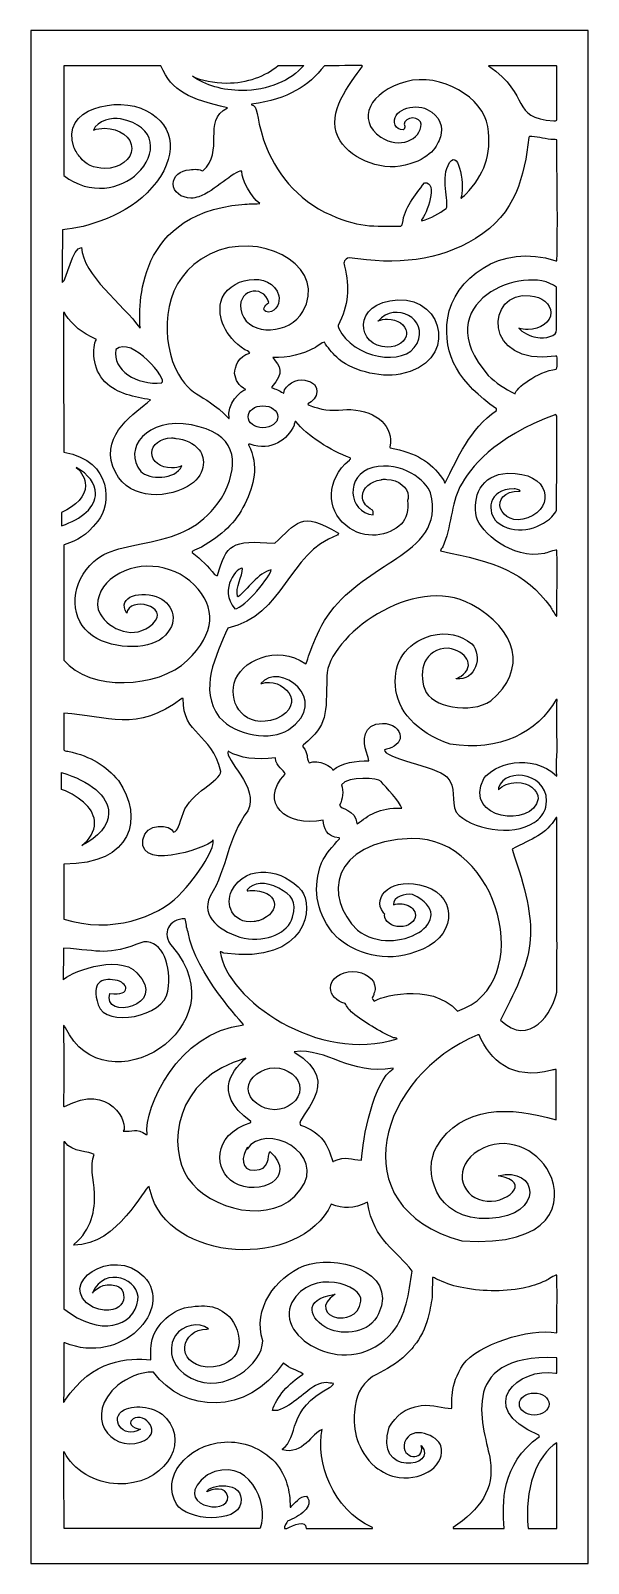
# Model space of a CAD drawing. Header units: centimetres. Extents: x 8 to 14.2, y -8.4 to 8.4.
import ezdxf

# ---------------------------------------------------------------- set-up
doc = ezdxf.new("R2010")
doc.units = ezdxf.units.CM
doc.header["$MEASUREMENT"] = 0
doc.layers.add('layer 1', color=7, linetype='Continuous')

msp = doc.modelspace()

# ---------------------------------------------------------------- linework, layer by layer
at = {"layer": 'layer 1', "color": 250}
for points, knots in [([(8.04071, 8.40069), (8.04071, 8.40069), (14.16682, 8.40069), (14.16682, 8.40069), (14.16682, 8.40069), (14.16682, 8.40069), (14.16682, -8.44611), (14.16682, -8.44611), (14.16682, -8.44611), (14.16682, -8.44611), (8.04071, -8.44611), (8.04071, -8.44611), (8.04071, -8.44611), (8.04071, -8.44611), (8.04071, 8.40069), (8.04071, 8.40069)], [0, 0, 0, 0, 0.2, 0.2, 0.2, 0.2, 0.4, 0.4, 0.4, 0.4, 0.6, 0.6, 0.6, 0.6, 1, 1, 1, 1]), ([(9.80134, 6.55996), (9.83198, 6.55996), (9.86101, 6.56564), (9.88687, 6.57573), (9.88687, 6.57573), (10.06554, 6.63541), (10.26719, 6.85772), (10.35859, 6.85772), (10.35859, 6.85772), (10.36492, 6.74314), (10.45572, 6.58586), (10.55674, 6.49938), (10.55674, 6.49938), (10.47308, 6.49703), (10.44967, 6.49703), (10.36195, 6.49117), (10.36195, 6.49117), (9.12038, 6.37293), (9.24442, 5.25315), (9.24188, 5.12933), (9.24188, 5.12933), (9.05643, 5.39565), (8.61069, 5.71208), (8.60088, 6.01846), (8.60088, 6.01846), (8.4902, 6.01846), (8.44184, 5.65593), (8.38695, 5.63247), (8.38695, 5.63247), (8.38772, 5.79655), (8.38855, 6.13923), (8.39152, 6.21271), (8.39152, 6.21271), (8.65022, 6.23065), (9.10892, 6.37066), (9.37326, 6.67494), (9.37326, 6.67494), (9.66053, 7.00562), (9.63462, 7.35389), (9.31434, 7.52108), (9.31434, 7.52108), (8.99406, 7.68828), (8.35879, 7.5452), (8.51649, 7.12111), (8.51649, 7.12111), (8.53372, 7.07478), (8.55791, 7.03709), (8.58676, 7.00716), (8.58676, 7.00716), (8.63617, 6.93536), (8.73724, 6.88597), (8.85344, 6.88597), (8.85344, 6.88597), (9.01807, 6.88597), (9.15234, 6.9851), (9.15234, 7.10665), (9.15234, 7.10665), (9.15234, 7.2282), (9.01807, 7.32733), (8.85344, 7.32733), (8.85344, 7.32733), (8.80961, 7.32733), (8.76795, 7.32031), (8.73038, 7.3077), (8.73038, 7.3077), (8.76672, 7.41537), (8.94675, 7.4465), (9.02659, 7.43094), (9.02659, 7.43094), (9.4385, 7.35068), (9.42417, 7.03028), (9.21592, 6.83294), (9.21592, 6.83294), (9.03217, 6.65881), (8.69455, 6.58368), (8.40655, 6.80847), (8.40655, 6.80847), (8.40453, 8.01371), (8.40453, 8.01371), (8.40655, 8.01546), (8.40655, 8.01546), (8.76147, 8.01546), (9.11639, 8.01546), (9.47198, 8.01488), (9.47198, 8.01488), (9.59104, 7.72854), (9.78848, 7.64854), (10.20304, 7.55247), (10.20304, 7.55247), (9.92075, 7.40694), (10.17697, 7.07294), (9.93248, 6.85941), (9.93248, 6.85941), (9.8951, 6.87679), (9.83961, 6.88081), (9.78581, 6.87211), (9.78581, 6.87211), (9.68521, 6.86575), (9.60559, 6.7982), (9.60559, 6.71628), (9.60559, 6.71628), (9.60559, 6.63019), (9.69353, 6.55996), (9.80134, 6.55996)], [0, 0, 0, 0, 0.03703704, 0.03703704, 0.03703704, 0.03703704, 0.07407407, 0.07407407, 0.07407407, 0.07407407, 0.11111111, 0.11111111, 0.11111111, 0.11111111, 0.14814815, 0.14814815, 0.14814815, 0.14814815, 0.18518519, 0.18518519, 0.18518519, 0.18518519, 0.22222222, 0.22222222, 0.22222222, 0.22222222, 0.25925926, 0.25925926, 0.25925926, 0.25925926, 0.2962963, 0.2962963, 0.2962963, 0.2962963, 0.33333333, 0.33333333, 0.33333333, 0.33333333, 0.37037037, 0.37037037, 0.37037037, 0.37037037, 0.40740741, 0.40740741, 0.40740741, 0.40740741, 0.44444444, 0.44444444, 0.44444444, 0.44444444, 0.48148148, 0.48148148, 0.48148148, 0.48148148, 0.51851852, 0.51851852, 0.51851852, 0.51851852, 0.55555556, 0.55555556, 0.55555556, 0.55555556, 0.59259259, 0.59259259, 0.59259259, 0.59259259, 0.62962963, 0.62962963, 0.62962963, 0.62962963, 0.66666667, 0.66666667, 0.66666667, 0.66666667, 0.7037037, 0.7037037, 0.7037037, 0.7037037, 0.74074074, 0.74074074, 0.74074074, 0.74074074, 0.77777778, 0.77777778, 0.77777778, 0.77777778, 0.81481481, 0.81481481, 0.81481481, 0.81481481, 0.85185185, 0.85185185, 0.85185185, 0.85185185, 0.88888889, 0.88888889, 0.88888889, 0.88888889, 0.92592593, 0.92592593, 0.92592593, 0.92592593, 1, 1, 1, 1]), ([(9.81696, 7.89916), (9.95913, 7.8019), (10.15158, 7.74256), (10.36229, 7.74256), (10.36229, 7.74256), (10.64893, 7.74256), (10.90092, 7.85299), (11.04058, 8.01781), (11.04058, 8.01781), (11.04058, 8.01781), (10.75938, 8.01781), (10.75938, 8.01781), (10.75938, 8.01781), (10.62427, 7.89994), (10.42025, 7.82462), (10.19264, 7.82462), (10.19264, 7.82462), (10.05563, 7.82464), (9.91248, 7.85492), (9.81714, 7.89936), (9.81714, 7.89936), (9.81709, 7.89938), (9.81673, 7.89934), (9.81696, 7.89916)], [0, 0, 0, 0, 0.14285714, 0.14285714, 0.14285714, 0.14285714, 0.28571429, 0.28571429, 0.28571429, 0.28571429, 0.42857143, 0.42857143, 0.42857143, 0.42857143, 0.57142857, 0.57142857, 0.57142857, 0.57142857, 0.71428571, 0.71428571, 0.71428571, 0.71428571, 1, 1, 1, 1]), ([(11.27024, 6.40654), (10.90449, 6.58601), (10.68699, 6.93556), (10.59911, 7.20236), (10.59911, 7.20236), (10.51122, 7.46918), (10.54346, 7.57735), (10.46519, 7.58674), (10.46519, 7.58674), (10.46587, 7.58849), (10.46654, 7.58966), (10.46722, 7.59084), (10.46722, 7.59084), (10.87829, 7.65328), (11.09078, 7.78957), (11.26679, 8.01312), (11.26679, 8.01312), (11.34709, 8.01371), (11.36058, 8.01606), (11.67771, 8.01781), (11.67771, 8.01781), (11.68108, 8.01723), (11.68347, 8.01299), (11.68753, 8.01181), (11.68753, 8.01181), (11.5435, 7.80853), (11.28659, 7.50611), (11.41746, 7.23163), (11.41746, 7.23163), (11.52167, 7.01303), (11.8684, 6.84864), (12.15379, 6.92092), (12.15379, 6.92092), (12.43919, 6.9932), (12.50901, 7.13099), (12.54173, 7.23489), (12.54173, 7.23489), (12.57445, 7.33878), (12.54377, 7.46098), (12.39581, 7.53516), (12.39581, 7.53516), (12.24786, 7.60934), (11.98916, 7.52599), (12.04544, 7.36153), (12.04544, 7.36153), (12.06298, 7.33395), (12.08457, 7.30639), (12.1345, 7.31226), (12.1345, 7.31226), (12.14862, 7.32072), (12.15023, 7.33527), (12.15034, 7.35106), (12.15034, 7.35106), (12.14701, 7.3581), (12.14518, 7.36565), (12.14518, 7.3735), (12.14518, 7.3735), (12.14518, 7.41109), (12.18669, 7.44173), (12.2376, 7.44173), (12.2376, 7.44173), (12.28849, 7.44173), (12.33001, 7.41109), (12.33001, 7.3735), (12.33001, 7.3735), (12.33001, 7.202), (12.08734, 7.09414), (11.88818, 7.23042), (11.88818, 7.23042), (11.60738, 7.42257), (11.77131, 7.7323), (12.16031, 7.8393), (12.16031, 7.8393), (12.54929, 7.94631), (13.01676, 7.66028), (13.06318, 7.34597), (13.06318, 7.34597), (13.10959, 7.03167), (13.01894, 6.81473), (12.8241, 6.60612), (12.8241, 6.60612), (12.79709, 6.58091), (12.78563, 6.57268), (12.77348, 6.55979), (12.77348, 6.55979), (12.77011, 6.56038), (12.76741, 6.56038), (12.76471, 6.56038), (12.76471, 6.56038), (12.81388, 6.65892), (12.75046, 7.10956), (12.64326, 6.95098), (12.64326, 6.95098), (12.53606, 6.7924), (12.63969, 6.51806), (12.60683, 6.44483), (12.60683, 6.44483), (12.52448, 6.39569), (12.44352, 6.3365), (12.3376, 6.31112), (12.3376, 6.31112), (12.33017, 6.31405), (12.33422, 6.32109), (12.33422, 6.32109), (12.33422, 6.32109), (12.38718, 6.37584), (12.52437, 6.74529), (12.36661, 6.72871), (12.36661, 6.72871), (12.25933, 6.58208), (12.14665, 6.4595), (12.12641, 6.28238), (12.12641, 6.28238), (12.12034, 6.27299), (12.12169, 6.26127), (12.10818, 6.25187), (12.10818, 6.25187), (11.81449, 6.25255), (11.63599, 6.22708), (11.27024, 6.40654)], [0, 0, 0, 0, 0.03225806, 0.03225806, 0.03225806, 0.03225806, 0.06451613, 0.06451613, 0.06451613, 0.06451613, 0.09677419, 0.09677419, 0.09677419, 0.09677419, 0.12903226, 0.12903226, 0.12903226, 0.12903226, 0.16129032, 0.16129032, 0.16129032, 0.16129032, 0.19354839, 0.19354839, 0.19354839, 0.19354839, 0.22580645, 0.22580645, 0.22580645, 0.22580645, 0.25806452, 0.25806452, 0.25806452, 0.25806452, 0.29032258, 0.29032258, 0.29032258, 0.29032258, 0.32258065, 0.32258065, 0.32258065, 0.32258065, 0.35483871, 0.35483871, 0.35483871, 0.35483871, 0.38709677, 0.38709677, 0.38709677, 0.38709677, 0.41935484, 0.41935484, 0.41935484, 0.41935484, 0.4516129, 0.4516129, 0.4516129, 0.4516129, 0.48387097, 0.48387097, 0.48387097, 0.48387097, 0.51612903, 0.51612903, 0.51612903, 0.51612903, 0.5483871, 0.5483871, 0.5483871, 0.5483871, 0.58064516, 0.58064516, 0.58064516, 0.58064516, 0.61290323, 0.61290323, 0.61290323, 0.61290323, 0.64516129, 0.64516129, 0.64516129, 0.64516129, 0.67741935, 0.67741935, 0.67741935, 0.67741935, 0.70967742, 0.70967742, 0.70967742, 0.70967742, 0.74193548, 0.74193548, 0.74193548, 0.74193548, 0.77419355, 0.77419355, 0.77419355, 0.77419355, 0.80645161, 0.80645161, 0.80645161, 0.80645161, 0.83870968, 0.83870968, 0.83870968, 0.83870968, 0.87096774, 0.87096774, 0.87096774, 0.87096774, 0.90322581, 0.90322581, 0.90322581, 0.90322581, 0.93548387, 0.93548387, 0.93548387, 0.93548387, 1, 1, 1, 1]), ([(13.78965, 7.40845), (13.29434, 7.44555), (13.55459, 7.68034), (13.06902, 8.01546), (13.06902, 8.01546), (13.318, 8.01546), (13.56766, 8.01546), (13.81731, 8.01488), (13.81731, 8.01488), (13.81864, 8.01253), (13.82001, 8.0096), (13.82203, 8.00667), (13.82203, 8.00667), (13.82069, 7.81253), (13.82405, 7.61431), (13.82001, 7.41666), (13.82001, 7.41666), (13.80921, 7.40727), (13.80044, 7.40903), (13.78965, 7.40845)], [0, 0, 0, 0, 0.16666667, 0.16666667, 0.16666667, 0.16666667, 0.33333333, 0.33333333, 0.33333333, 0.33333333, 0.5, 0.5, 0.5, 0.5, 0.66666667, 0.66666667, 0.66666667, 0.66666667, 1, 1, 1, 1]), ([(11.96122, 4.92171), (12.07351, 4.92171), (12.16553, 4.98786), (12.16948, 5.07007), (12.16948, 5.07007), (12.17012, 5.07575), (12.16995, 5.08145), (12.16904, 5.08716), (12.16904, 5.08716), (12.16097, 5.16653), (12.07072, 5.22943), (11.96122, 5.22943), (11.96122, 5.22943), (11.92394, 5.22943), (11.88889, 5.22214), (11.85856, 5.20938), (11.85856, 5.20938), (11.85811, 5.20928), (11.85764, 5.2092), (11.85718, 5.2091), (11.85718, 5.2091), (12.04299, 5.42939), (12.42123, 5.23308), (12.28501, 4.96303), (12.28501, 4.96303), (12.1488, 4.69299), (11.57876, 4.80205), (11.42468, 5.12698), (11.42468, 5.12698), (11.41792, 5.14869), (11.41792, 5.14869), (11.41792, 5.15866), (11.41792, 5.15866), (11.53185, 5.38524), (11.54749, 5.57302), (11.48742, 5.81318), (11.48742, 5.81318), (11.47325, 5.85541), (11.4908, 5.89001), (11.53804, 5.90468), (11.53804, 5.90468), (12.05869, 5.82341), (12.52335, 5.86673), (12.928, 6.11709), (12.928, 6.11709), (13.37556, 6.39399), (13.46147, 6.79926), (13.51367, 7.22488), (13.51367, 7.22488), (13.5157, 7.22956), (13.51772, 7.23425), (13.51975, 7.23836), (13.51975, 7.23836), (13.59194, 7.23836), (13.67427, 7.21431), (13.75389, 7.20435), (13.75389, 7.20435), (13.77547, 7.20376), (13.79774, 7.20318), (13.82001, 7.202), (13.82001, 7.202), (13.82023, 6.80178), (13.83352, 6.28551), (13.82135, 5.87183), (13.82135, 5.87183), (13.81731, 5.87183), (13.81326, 5.87183), (13.80988, 5.87125), (13.80988, 5.87125), (13.19694, 6.07215), (12.68585, 5.66789), (12.62245, 5.24356), (12.62245, 5.24356), (12.55906, 4.81924), (12.7612, 4.52267), (13.15808, 4.24432), (13.15808, 4.24432), (13.15808, 4.23786), (13.15808, 4.23083), (13.15808, 4.2238), (13.15808, 4.2238), (12.86485, 4.02328), (12.7299, 3.70175), (12.59535, 3.43027), (12.59535, 3.43027), (12.59266, 3.42968), (12.59064, 3.42909), (12.5886, 3.4285), (12.5886, 3.4285), (12.58591, 3.44668), (12.57241, 3.46429), (12.56499, 3.47718), (12.56499, 3.47718), (12.4303, 3.66585), (12.27975, 3.75941), (11.98875, 3.81558), (11.98875, 3.81558), (11.98809, 3.8197), (11.98741, 3.8238), (11.98674, 3.82732), (11.98674, 3.82732), (12.03128, 4.04762), (11.84834, 4.21529), (11.55827, 4.23669), (11.55827, 4.23669), (11.44625, 4.23434), (11.29715, 4.20913), (11.20335, 4.25253), (11.20335, 4.25253), (11.18514, 4.25487), (11.0846, 4.28009), (11.0846, 4.30003), (11.0846, 4.30003), (11.19383, 4.34052), (11.25313, 4.52414), (11.05301, 4.56051), (11.05301, 4.56051), (10.95782, 4.57781), (10.83497, 4.51353), (10.82078, 4.41733), (10.82078, 4.41733), (10.81808, 4.41792), (10.81539, 4.41792), (10.81269, 4.41792), (10.81269, 4.41792), (10.77153, 4.449), (10.73036, 4.46132), (10.68988, 4.47598), (10.68988, 4.47598), (10.6892, 4.47891), (10.6892, 4.48185), (10.6892, 4.48419), (10.6892, 4.48419), (10.83733, 4.64975), (10.77852, 4.70733), (10.69933, 4.80676), (10.69933, 4.80676), (10.87202, 4.80076), (11.02603, 4.84537), (11.16827, 4.91644), (11.16827, 4.91644), (11.18986, 4.9311), (11.23979, 4.97509), (11.26679, 4.97509), (11.26679, 4.97509), (11.3039, 4.91937), (11.34709, 4.86423), (11.40241, 4.81029), (11.40241, 4.81029), (11.54267, 4.6725), (11.87508, 4.58084), (12.09987, 4.62382), (12.09987, 4.62382), (12.73578, 4.74217), (12.59419, 5.46668), (12.07542, 5.44111), (12.07542, 5.44111), (11.55664, 5.41556), (11.62535, 4.92171), (11.96122, 4.92171)], [0, 0, 0, 0, 0.02439024, 0.02439024, 0.02439024, 0.02439024, 0.04878049, 0.04878049, 0.04878049, 0.04878049, 0.07317073, 0.07317073, 0.07317073, 0.07317073, 0.09756098, 0.09756098, 0.09756098, 0.09756098, 0.12195122, 0.12195122, 0.12195122, 0.12195122, 0.14634146, 0.14634146, 0.14634146, 0.14634146, 0.17073171, 0.17073171, 0.17073171, 0.17073171, 0.19512195, 0.19512195, 0.19512195, 0.19512195, 0.2195122, 0.2195122, 0.2195122, 0.2195122, 0.24390244, 0.24390244, 0.24390244, 0.24390244, 0.26829268, 0.26829268, 0.26829268, 0.26829268, 0.29268293, 0.29268293, 0.29268293, 0.29268293, 0.31707317, 0.31707317, 0.31707317, 0.31707317, 0.34146341, 0.34146341, 0.34146341, 0.34146341, 0.36585366, 0.36585366, 0.36585366, 0.36585366, 0.3902439, 0.3902439, 0.3902439, 0.3902439, 0.41463415, 0.41463415, 0.41463415, 0.41463415, 0.43902439, 0.43902439, 0.43902439, 0.43902439, 0.46341463, 0.46341463, 0.46341463, 0.46341463, 0.48780488, 0.48780488, 0.48780488, 0.48780488, 0.51219512, 0.51219512, 0.51219512, 0.51219512, 0.53658537, 0.53658537, 0.53658537, 0.53658537, 0.56097561, 0.56097561, 0.56097561, 0.56097561, 0.58536585, 0.58536585, 0.58536585, 0.58536585, 0.6097561, 0.6097561, 0.6097561, 0.6097561, 0.63414634, 0.63414634, 0.63414634, 0.63414634, 0.65853659, 0.65853659, 0.65853659, 0.65853659, 0.68292683, 0.68292683, 0.68292683, 0.68292683, 0.70731707, 0.70731707, 0.70731707, 0.70731707, 0.73170732, 0.73170732, 0.73170732, 0.73170732, 0.75609756, 0.75609756, 0.75609756, 0.75609756, 0.7804878, 0.7804878, 0.7804878, 0.7804878, 0.80487805, 0.80487805, 0.80487805, 0.80487805, 0.82926829, 0.82926829, 0.82926829, 0.82926829, 0.85365854, 0.85365854, 0.85365854, 0.85365854, 0.87804878, 0.87804878, 0.87804878, 0.87804878, 0.90243902, 0.90243902, 0.90243902, 0.90243902, 0.92682927, 0.92682927, 0.92682927, 0.92682927, 0.95121951, 0.95121951, 0.95121951, 0.95121951, 1, 1, 1, 1]), ([(10.21824, 4.13816), (9.90676, 4.45895), (9.78537, 4.32838), (9.59883, 4.76278), (9.59883, 4.76278), (9.46267, 5.18766), (9.52192, 5.76903), (10.1123, 5.98854), (10.1123, 5.98854), (10.67808, 6.16685), (11.29107, 5.77392), (11.03125, 5.31238), (11.03125, 5.31238), (10.89275, 5.0664), (10.44709, 5.03268), (10.36074, 5.29249), (10.36074, 5.29249), (10.27438, 5.5523), (10.6017, 5.62666), (10.65546, 5.41261), (10.65546, 5.41261), (10.61633, 5.37684), (10.55764, 5.32581), (10.65412, 5.30646), (10.65412, 5.30646), (10.74858, 5.31525), (10.77962, 5.41964), (10.76748, 5.4871), (10.76748, 5.4871), (10.69006, 5.77784), (10.18677, 5.6877), (10.12906, 5.41584), (10.12906, 5.41584), (10.09457, 5.25336), (10.16667, 5.04554), (10.39232, 4.89297), (10.39232, 4.89297), (10.40312, 4.88829), (10.44293, 4.87773), (10.44765, 4.8572), (10.44765, 4.8572), (10.32476, 4.83121), (10.28089, 4.69897), (10.28167, 4.63258), (10.28167, 4.63258), (10.28976, 4.56043), (10.32485, 4.49475), (10.40514, 4.45545), (10.40514, 4.45545), (10.35795, 4.45305), (10.18286, 4.29036), (10.22296, 4.13992), (10.22296, 4.13992), (10.22093, 4.13934), (10.21959, 4.13875), (10.21824, 4.13816)], [0, 0, 0, 0, 0.06666667, 0.06666667, 0.06666667, 0.06666667, 0.13333333, 0.13333333, 0.13333333, 0.13333333, 0.2, 0.2, 0.2, 0.2, 0.26666667, 0.26666667, 0.26666667, 0.26666667, 0.33333333, 0.33333333, 0.33333333, 0.33333333, 0.4, 0.4, 0.4, 0.4, 0.46666667, 0.46666667, 0.46666667, 0.46666667, 0.53333333, 0.53333333, 0.53333333, 0.53333333, 0.6, 0.6, 0.6, 0.6, 0.66666667, 0.66666667, 0.66666667, 0.66666667, 0.73333333, 0.73333333, 0.73333333, 0.73333333, 0.8, 0.8, 0.8, 0.8, 0.86666667, 0.86666667, 0.86666667, 0.86666667, 1, 1, 1, 1]), ([(13.50427, 5.11527), (13.64281, 5.11527), (13.75581, 5.19869), (13.75581, 5.30098), (13.75581, 5.30098), (13.75581, 5.39724), (13.65572, 5.4768), (13.52844, 5.48583), (13.52844, 5.48583), (13.03572, 5.55292), (13.00113, 4.69845), (13.80786, 4.82319), (13.80786, 4.82319), (13.81191, 4.82377), (13.81664, 4.82436), (13.82135, 4.82436), (13.82135, 4.82436), (13.82135, 4.82202), (13.83282, 4.70589), (13.81461, 4.67949), (13.81461, 4.67949), (13.60606, 4.6568), (13.3645, 4.46511), (13.36253, 4.40971), (13.36253, 4.40971), (13.24244, 4.4666), (13.15268, 4.52935), (13.067, 4.61205), (13.067, 4.61205), (12.36935, 5.41068), (13.4705, 5.84986), (13.81731, 5.58094), (13.81731, 5.58094), (13.81731, 5.17391), (13.81731, 5.17391), (13.81529, 5.08828), (13.81529, 5.08828), (13.79428, 5.0256), (13.6318, 5.01334), (13.58924, 5.03256), (13.58924, 5.03256), (13.54177, 5.03748), (13.43072, 5.09002), (13.40389, 5.13075), (13.40389, 5.13075), (13.43467, 5.1208), (13.46861, 5.11527), (13.50427, 5.11527)], [0, 0, 0, 0, 0.07692308, 0.07692308, 0.07692308, 0.07692308, 0.15384615, 0.15384615, 0.15384615, 0.15384615, 0.23076923, 0.23076923, 0.23076923, 0.23076923, 0.30769231, 0.30769231, 0.30769231, 0.30769231, 0.38461538, 0.38461538, 0.38461538, 0.38461538, 0.46153846, 0.46153846, 0.46153846, 0.46153846, 0.53846154, 0.53846154, 0.53846154, 0.53846154, 0.61538462, 0.61538462, 0.61538462, 0.61538462, 0.69230769, 0.69230769, 0.69230769, 0.69230769, 0.76923077, 0.76923077, 0.76923077, 0.76923077, 0.84615385, 0.84615385, 0.84615385, 0.84615385, 1, 1, 1, 1]), ([(9.58849, 3.59402), (9.62976, 3.59402), (9.66841, 3.60275), (9.70138, 3.6179), (9.70138, 3.6179), (9.62846, 3.45721), (9.33853, 3.46428), (9.25173, 3.55623), (9.25173, 3.55623), (9.0462, 3.80356), (9.3179, 4.1596), (9.80639, 4.06643), (9.80639, 4.06643), (10.2949, 3.97325), (10.33575, 3.67922), (10.17168, 3.32059), (10.17168, 3.32059), (9.98005, 2.99739), (9.76821, 2.88843), (9.48277, 2.81152), (9.48277, 2.81152), (9.16172, 2.72501), (8.91576, 2.72742), (8.73558, 2.56636), (8.73558, 2.56636), (8.48236, 2.34005), (8.45719, 1.97554), (8.67759, 1.78398), (8.67759, 1.78398), (8.89799, 1.59243), (9.32343, 1.58646), (9.48985, 1.72677), (9.48985, 1.72677), (9.68011, 1.88721), (9.60887, 2.09235), (9.45392, 2.16639), (9.45392, 2.16639), (9.26689, 2.25574), (8.97502, 2.18356), (9.09719, 1.9962), (9.09719, 1.9962), (9.11655, 2.18801), (9.58573, 2.07674), (9.38178, 1.88071), (9.38178, 1.88071), (9.18464, 1.69123), (8.90187, 1.81969), (8.80422, 1.99002), (8.80422, 1.99002), (8.73298, 2.11432), (8.80481, 2.27408), (8.91438, 2.3662), (8.91438, 2.3662), (9.17408, 2.58455), (9.59245, 2.55643), (9.83723, 2.3091), (9.83723, 2.3091), (10.08198, 2.06178), (10.0747, 1.78043), (9.76004, 1.47613), (9.76004, 1.47613), (9.44537, 1.17183), (8.68104, 1.13443), (8.40588, 1.48311), (8.40588, 1.48311), (8.4052, 1.90303), (8.40453, 2.32297), (8.40385, 2.74231), (8.40385, 2.74231), (8.4052, 2.74524), (8.40723, 2.74818), (8.40924, 2.75052), (8.40924, 2.75052), (8.57148, 2.80642), (8.63485, 2.83558), (8.77834, 3.00917), (8.77834, 3.00917), (8.92181, 3.18276), (8.95315, 3.66828), (8.40655, 3.76808), (8.40655, 3.76808), (8.4052, 3.77102), (8.40453, 3.77395), (8.40385, 3.7763), (8.40385, 3.7763), (8.40319, 4.28479), (8.40251, 4.79327), (8.40251, 5.30176), (8.40251, 5.30176), (8.4052, 5.30176), (8.40857, 5.30176), (8.41195, 5.30176), (8.41195, 5.30176), (8.41532, 5.29707), (8.41532, 5.29707), (8.41939, 5.28358), (8.41939, 5.28358), (8.51362, 5.15313), (8.59536, 5.08283), (8.76282, 5.00676), (8.76282, 5.00676), (8.71464, 4.92157), (8.7152, 4.67819), (8.85675, 4.53982), (8.85675, 4.53982), (8.9983, 4.40145), (9.18433, 4.37774), (9.35659, 4.34168), (9.35659, 4.34168), (9.19312, 4.19729), (8.81685, 3.97234), (8.94367, 3.6102), (8.94367, 3.6102), (9.07048, 3.24808), (9.50493, 3.24537), (9.76175, 3.38886), (9.76175, 3.38886), (9.96842, 3.50432), (9.96532, 3.70274), (9.89257, 3.79282), (9.89257, 3.79282), (9.83138, 3.86857), (9.73078, 3.91248), (9.63677, 3.91957), (9.63677, 3.91957), (9.62123, 3.92224), (9.60507, 3.92365), (9.58849, 3.92365), (9.58849, 3.92365), (9.46835, 3.92365), (9.37038, 3.84961), (9.37038, 3.75883), (9.37038, 3.75883), (9.37038, 3.66805), (9.46835, 3.59402), (9.58849, 3.59402)], [0, 0, 0, 0, 0.02857143, 0.02857143, 0.02857143, 0.02857143, 0.05714286, 0.05714286, 0.05714286, 0.05714286, 0.08571429, 0.08571429, 0.08571429, 0.08571429, 0.11428571, 0.11428571, 0.11428571, 0.11428571, 0.14285714, 0.14285714, 0.14285714, 0.14285714, 0.17142857, 0.17142857, 0.17142857, 0.17142857, 0.2, 0.2, 0.2, 0.2, 0.22857143, 0.22857143, 0.22857143, 0.22857143, 0.25714286, 0.25714286, 0.25714286, 0.25714286, 0.28571429, 0.28571429, 0.28571429, 0.28571429, 0.31428571, 0.31428571, 0.31428571, 0.31428571, 0.34285714, 0.34285714, 0.34285714, 0.34285714, 0.37142857, 0.37142857, 0.37142857, 0.37142857, 0.4, 0.4, 0.4, 0.4, 0.42857143, 0.42857143, 0.42857143, 0.42857143, 0.45714286, 0.45714286, 0.45714286, 0.45714286, 0.48571429, 0.48571429, 0.48571429, 0.48571429, 0.51428571, 0.51428571, 0.51428571, 0.51428571, 0.54285714, 0.54285714, 0.54285714, 0.54285714, 0.57142857, 0.57142857, 0.57142857, 0.57142857, 0.6, 0.6, 0.6, 0.6, 0.62857143, 0.62857143, 0.62857143, 0.62857143, 0.65714286, 0.65714286, 0.65714286, 0.65714286, 0.68571429, 0.68571429, 0.68571429, 0.68571429, 0.71428571, 0.71428571, 0.71428571, 0.71428571, 0.74285714, 0.74285714, 0.74285714, 0.74285714, 0.77142857, 0.77142857, 0.77142857, 0.77142857, 0.8, 0.8, 0.8, 0.8, 0.82857143, 0.82857143, 0.82857143, 0.82857143, 0.85714286, 0.85714286, 0.85714286, 0.85714286, 0.88571429, 0.88571429, 0.88571429, 0.88571429, 0.91428571, 0.91428571, 0.91428571, 0.91428571, 0.94285714, 0.94285714, 0.94285714, 0.94285714, 1, 1, 1, 1]), ([(8.97739, 4.89474), (9.15004, 5.05778), (9.55839, 4.5466), (9.48142, 4.53404), (9.48142, 4.53404), (9.48075, 4.53228), (9.48007, 4.53052), (9.48007, 4.52876), (9.48007, 4.52876), (9.20434, 4.50147), (8.93503, 4.67011), (8.97739, 4.89474)], [0, 0, 0, 0, 0.25, 0.25, 0.25, 0.25, 0.5, 0.5, 0.5, 0.5, 1, 1, 1, 1]), ([(10.59259, 4.03556), (10.68283, 4.03556), (10.75643, 4.0899), (10.75643, 4.15652), (10.75643, 4.15652), (10.75643, 4.22315), (10.68283, 4.27748), (10.59259, 4.27748), (10.59259, 4.27748), (10.50234, 4.27748), (10.42875, 4.22315), (10.42875, 4.15652), (10.42875, 4.15652), (10.42875, 4.0899), (10.50234, 4.03556), (10.59259, 4.03556)], [0, 0, 0, 0, 0.2, 0.2, 0.2, 0.2, 0.4, 0.4, 0.4, 0.4, 0.6, 0.6, 0.6, 0.6, 1, 1, 1, 1]), ([(12.18075, 3.23735), (12.18576, 3.25193), (12.18843, 3.26718), (12.18843, 3.28288), (12.18843, 3.28288), (12.18843, 3.38141), (12.08356, 3.46243), (11.95201, 3.46822), (11.95201, 3.46822), (11.93582, 3.46953), (11.91874, 3.46966), (11.90068, 3.46839), (11.90068, 3.46839), (11.89705, 3.46737), (11.89349, 3.46635), (11.88996, 3.4653), (11.88996, 3.4653), (11.77376, 3.44898), (11.68542, 3.37331), (11.68542, 3.28288), (11.68542, 3.28288), (11.68542, 3.22837), (11.71752, 3.17923), (11.76847, 3.1452), (11.76847, 3.1452), (11.81897, 3.11983), (11.80111, 3.10936), (11.80296, 3.07857), (11.80296, 3.07857), (11.52787, 3.10332), (11.48555, 3.51989), (11.801, 3.59919), (11.801, 3.59919), (12.11644, 3.6785), (12.39421, 3.44919), (12.43127, 3.32062), (12.43127, 3.32062), (12.53429, 2.96323), (12.30454, 2.76306), (12.06231, 2.60096), (12.06231, 2.60096), (11.82007, 2.43886), (11.53448, 2.27629), (11.33795, 2.01499), (11.33795, 2.01499), (11.14142, 1.75369), (11.07872, 1.44645), (11.06369, 1.44147), (11.06369, 1.44147), (10.7422, 1.66559), (10.33534, 1.46535), (10.27773, 1.22916), (10.27773, 1.22916), (10.22013, 0.99297), (10.3886, 0.72083), (10.7385, 0.83541), (10.7385, 0.83541), (11.09906, 1.004), (10.79924, 1.29938), (10.57855, 1.22564), (10.57855, 1.22564), (10.57518, 1.22506), (10.57181, 1.22447), (10.56911, 1.22329), (10.56911, 1.22329), (10.75934, 1.47827), (11.36014, 1.04271), (10.87206, 0.71598), (10.87206, 0.71598), (10.68393, 0.59005), (10.29858, 0.64585), (10.11297, 0.85381), (10.11297, 0.85381), (9.88468, 1.15903), (10.0733, 1.53221), (10.20811, 1.83383), (10.20811, 1.83383), (10.82794, 1.97337), (10.86479, 2.65784), (11.40781, 2.8555), (11.40781, 2.8555), (11.40916, 2.8555), (11.41051, 2.8555), (11.41253, 2.8555), (11.41253, 2.8555), (11.41522, 2.86664), (11.42062, 2.86723), (11.42062, 2.87837), (11.42062, 2.87837), (11.00454, 3.13494), (10.96409, 2.97775), (10.72159, 2.76694), (10.72159, 2.76694), (10.24286, 2.80164), (10.19338, 2.75811), (10.09138, 2.4127), (10.09138, 2.4127), (10.07789, 2.40977), (10.06709, 2.41916), (10.0617, 2.42208), (10.0617, 2.42208), (9.98759, 2.51389), (9.91664, 2.58752), (9.81609, 2.66606), (9.81609, 2.66606), (9.81542, 2.66959), (9.81474, 2.67311), (9.81474, 2.67662), (9.81474, 2.67662), (9.84714, 2.69304), (9.88087, 2.70712), (9.91663, 2.72354), (9.91663, 2.72354), (10.14645, 2.86195), (10.28849, 2.98602), (10.39232, 3.19743), (10.39232, 3.19743), (10.49615, 3.40883), (10.54904, 3.61682), (10.43483, 3.84843), (10.43483, 3.84843), (10.43483, 3.85078), (10.43483, 3.85313), (10.43551, 3.85489), (10.43551, 3.85489), (10.4409, 3.85489), (10.4463, 3.8543), (10.4517, 3.85372), (10.4517, 3.85372), (10.68569, 3.76996), (10.86739, 3.91017), (10.93414, 4.06191), (10.93414, 4.06191), (10.93886, 4.08714), (10.93886, 4.08714), (10.94628, 4.10532), (10.94628, 4.10532), (10.94899, 4.10532), (10.95167, 4.10532), (10.95438, 4.10532), (10.95438, 4.10532), (11.07448, 3.94915), (11.33274, 3.78322), (11.5522, 3.70475), (11.5522, 3.70475), (11.5549, 3.70005), (11.5549, 3.70005), (11.55422, 3.69008), (11.55422, 3.69008), (11.5441, 3.69008), (11.54545, 3.68363), (11.54208, 3.67952), (11.54208, 3.67952), (11.27975, 3.46475), (11.29043, 3.13914), (11.50159, 2.96401), (11.50159, 2.96401), (11.71277, 2.78888), (11.97979, 2.84855), (12.1109, 2.9775), (12.1109, 2.9775), (12.16814, 3.03381), (12.19484, 3.1388), (12.18075, 3.23735)], [0, 0, 0, 0, 0.02380952, 0.02380952, 0.02380952, 0.02380952, 0.04761905, 0.04761905, 0.04761905, 0.04761905, 0.07142857, 0.07142857, 0.07142857, 0.07142857, 0.0952381, 0.0952381, 0.0952381, 0.0952381, 0.11904762, 0.11904762, 0.11904762, 0.11904762, 0.14285714, 0.14285714, 0.14285714, 0.14285714, 0.16666667, 0.16666667, 0.16666667, 0.16666667, 0.19047619, 0.19047619, 0.19047619, 0.19047619, 0.21428571, 0.21428571, 0.21428571, 0.21428571, 0.23809524, 0.23809524, 0.23809524, 0.23809524, 0.26190476, 0.26190476, 0.26190476, 0.26190476, 0.28571429, 0.28571429, 0.28571429, 0.28571429, 0.30952381, 0.30952381, 0.30952381, 0.30952381, 0.33333333, 0.33333333, 0.33333333, 0.33333333, 0.35714286, 0.35714286, 0.35714286, 0.35714286, 0.38095238, 0.38095238, 0.38095238, 0.38095238, 0.4047619, 0.4047619, 0.4047619, 0.4047619, 0.42857143, 0.42857143, 0.42857143, 0.42857143, 0.45238095, 0.45238095, 0.45238095, 0.45238095, 0.47619048, 0.47619048, 0.47619048, 0.47619048, 0.5, 0.5, 0.5, 0.5, 0.52380952, 0.52380952, 0.52380952, 0.52380952, 0.54761905, 0.54761905, 0.54761905, 0.54761905, 0.57142857, 0.57142857, 0.57142857, 0.57142857, 0.5952381, 0.5952381, 0.5952381, 0.5952381, 0.61904762, 0.61904762, 0.61904762, 0.61904762, 0.64285714, 0.64285714, 0.64285714, 0.64285714, 0.66666667, 0.66666667, 0.66666667, 0.66666667, 0.69047619, 0.69047619, 0.69047619, 0.69047619, 0.71428571, 0.71428571, 0.71428571, 0.71428571, 0.73809524, 0.73809524, 0.73809524, 0.73809524, 0.76190476, 0.76190476, 0.76190476, 0.76190476, 0.78571429, 0.78571429, 0.78571429, 0.78571429, 0.80952381, 0.80952381, 0.80952381, 0.80952381, 0.83333333, 0.83333333, 0.83333333, 0.83333333, 0.85714286, 0.85714286, 0.85714286, 0.85714286, 0.88095238, 0.88095238, 0.88095238, 0.88095238, 0.9047619, 0.9047619, 0.9047619, 0.9047619, 0.92857143, 0.92857143, 0.92857143, 0.92857143, 0.95238095, 0.95238095, 0.95238095, 0.95238095, 1, 1, 1, 1]), ([(13.81664, 1.96404), (13.79031, 1.99454), (13.7721, 2.0356), (13.75322, 2.06492), (13.75322, 2.06492), (13.46306, 2.45761), (13.15512, 2.55811), (12.54272, 2.68132), (12.54272, 2.68132), (12.54272, 2.69539), (12.55892, 2.71768), (12.56701, 2.72648), (12.56701, 2.72648), (12.65995, 2.93187), (12.66104, 3.20664), (12.75662, 3.38471), (12.75662, 3.38471), (12.87189, 3.59949), (13.11243, 3.92041), (13.80999, 4.18332), (13.80999, 4.18332), (13.81133, 4.17687), (13.81798, 4.17042), (13.82001, 4.16338), (13.82001, 4.16338), (13.82001, 3.82205), (13.82001, 3.47601), (13.81731, 3.1294), (13.81731, 3.1294), (13.80921, 3.1077), (13.78289, 3.0772), (13.7667, 3.05784), (13.7667, 3.05784), (13.62644, 2.91936), (13.34853, 2.84408), (13.16316, 3.00221), (13.16316, 3.00221), (13.05372, 3.09558), (13.05169, 3.36516), (13.35107, 3.36516), (13.35107, 3.36516), (13.35375, 3.36516), (13.42326, 3.35637), (13.41853, 3.34053), (13.41853, 3.34053), (13.03859, 3.34053), (13.19642, 2.92811), (13.50287, 3.04553), (13.50287, 3.04553), (13.80934, 3.16296), (13.74471, 3.55085), (13.2829, 3.53504), (13.2829, 3.53504), (12.98484, 3.52485), (12.88865, 3.27065), (12.93976, 3.05319), (12.93976, 3.05319), (12.97735, 2.89325), (13.32725, 2.58469), (13.68371, 2.65317), (13.68371, 2.65317), (13.70193, 2.65786), (13.80449, 2.69481), (13.81932, 2.69187), (13.81932, 2.69187), (13.83822, 2.45552), (13.81191, 2.20684), (13.82135, 1.96404), (13.82135, 1.96404), (13.81932, 1.96404), (13.81798, 1.96404), (13.81664, 1.96404)], [0, 0, 0, 0, 0.05263158, 0.05263158, 0.05263158, 0.05263158, 0.10526316, 0.10526316, 0.10526316, 0.10526316, 0.15789474, 0.15789474, 0.15789474, 0.15789474, 0.21052632, 0.21052632, 0.21052632, 0.21052632, 0.26315789, 0.26315789, 0.26315789, 0.26315789, 0.31578947, 0.31578947, 0.31578947, 0.31578947, 0.36842105, 0.36842105, 0.36842105, 0.36842105, 0.42105263, 0.42105263, 0.42105263, 0.42105263, 0.47368421, 0.47368421, 0.47368421, 0.47368421, 0.52631579, 0.52631579, 0.52631579, 0.52631579, 0.57894737, 0.57894737, 0.57894737, 0.57894737, 0.63157895, 0.63157895, 0.63157895, 0.63157895, 0.68421053, 0.68421053, 0.68421053, 0.68421053, 0.73684211, 0.73684211, 0.73684211, 0.73684211, 0.78947368, 0.78947368, 0.78947368, 0.78947368, 0.84210526, 0.84210526, 0.84210526, 0.84210526, 0.89473684, 0.89473684, 0.89473684, 0.89473684, 1, 1, 1, 1]), ([(8.54176, 3.59906), (8.6735, 3.52471), (8.75386, 3.42405), (8.75386, 3.31385), (8.75386, 3.31385), (8.75386, 3.16393), (8.6043, 3.03214), (8.38105, 2.9591), (8.38105, 2.9591), (8.38105, 2.9591), (8.38105, 3.10617), (8.38105, 3.10617), (8.38105, 3.10617), (8.54071, 3.17684), (8.64271, 3.28354), (8.64271, 3.40258), (8.64271, 3.40258), (8.6427, 3.47424), (8.60169, 3.5491), (8.54149, 3.59896), (8.54149, 3.59896), (8.54145, 3.59899), (8.54152, 3.59918), (8.54176, 3.59906)], [0, 0, 0, 0, 0.14285714, 0.14285714, 0.14285714, 0.14285714, 0.28571429, 0.28571429, 0.28571429, 0.28571429, 0.42857143, 0.42857143, 0.42857143, 0.42857143, 0.57142857, 0.57142857, 0.57142857, 0.57142857, 0.71428571, 0.71428571, 0.71428571, 0.71428571, 1, 1, 1, 1]), ([(10.28301, 2.04439), (10.09862, 2.26669), (10.3224, 2.51767), (10.36765, 2.48851), (10.36765, 2.48851), (10.36765, 2.40292), (10.28883, 2.28305), (10.31203, 2.18045), (10.31203, 2.18045), (10.31405, 2.17987), (10.31674, 2.17928), (10.31944, 2.1781), (10.31944, 2.1781), (10.42066, 2.25372), (10.53741, 2.44248), (10.68381, 2.47429), (10.68381, 2.47429), (10.68381, 2.41953), (10.39633, 2.05042), (10.28301, 2.04439)], [0, 0, 0, 0, 0.16666667, 0.16666667, 0.16666667, 0.16666667, 0.33333333, 0.33333333, 0.33333333, 0.33333333, 0.5, 0.5, 0.5, 0.5, 0.66666667, 0.66666667, 0.66666667, 0.66666667, 1, 1, 1, 1]), ([(13.61583, -0.04181), (13.61583, 0.0561), (13.51243, 0.13596), (13.3798, 0.13596), (13.3798, 0.13596), (13.29691, 0.13596), (13.22358, 0.10476), (13.18024, 0.05745), (13.18024, 0.05745), (13.1802, 0.06319), (13.18053, 0.06958), (13.18103, 0.07729), (13.18103, 0.07729), (13.24981, 0.32159), (13.77643, 0.23742), (13.70115, -0.13294), (13.70115, -0.13294), (13.68687, -0.20318), (13.62812, -0.26544), (13.57286, -0.30217), (13.57286, -0.30217), (13.33016, -0.46343), (12.87158, -0.37791), (12.71614, -0.19074), (12.71614, -0.19074), (12.65334, -0.06349), (12.72456, 0.08639), (12.61086, 0.19987), (12.61086, 0.19987), (12.49717, 0.31334), (11.9044, 0.40969), (11.92879, 0.49721), (11.92879, 0.49721), (11.93544, 0.49911), (11.94187, 0.50109), (11.94808, 0.50316), (11.94808, 0.50316), (12.03559, 0.51706), (12.10152, 0.57469), (12.10152, 0.64335), (12.10152, 0.64335), (12.10152, 0.72232), (12.01428, 0.78673), (11.90731, 0.78673), (11.90731, 0.78673), (11.68116, 0.78673), (11.68779, 0.58205), (11.72831, 0.47024), (11.72831, 0.47024), (11.74585, 0.40983), (11.75057, 0.40221), (11.75664, 0.3764), (11.75664, 0.3764), (11.61562, 0.3764), (11.45688, 0.3563), (11.35922, 0.27142), (11.35922, 0.27142), (11.36507, 0.30955), (11.20139, 0.39522), (11.09878, 0.35294), (11.09878, 0.35294), (11.06454, 0.41411), (11.09679, 0.45045), (11.03063, 0.52889), (11.03063, 0.52889), (11.03063, 0.54413), (11.0313, 0.54413), (11.03738, 0.55234), (11.03738, 0.55234), (11.30721, 0.77338), (11.286, 0.88017), (11.29419, 1.30549), (11.29419, 1.30549), (11.30238, 1.73081), (12.24438, 2.44442), (12.88211, 2.09365), (12.88211, 2.09365), (13.38183, 1.81879), (13.50508, 1.37856), (13.09533, 1.03385), (13.09533, 1.03385), (12.87295, 0.88638), (12.44015, 0.96209), (12.36932, 1.1623), (12.36932, 1.1623), (12.29848, 1.36251), (12.36034, 1.6117), (12.62855, 1.6117), (12.62855, 1.6117), (12.81922, 1.58425), (12.93793, 1.42567), (12.76704, 1.30284), (12.76704, 1.30284), (12.74545, 1.2999), (12.73637, 1.28312), (12.71479, 1.2796), (12.71479, 1.2796), (12.71479, 1.27843), (12.71546, 1.27726), (12.71614, 1.27549), (12.71614, 1.27549), (12.92874, 1.25115), (13.01128, 1.52985), (12.88818, 1.65965), (12.88818, 1.65965), (12.76181, 1.76204), (12.61587, 1.794), (12.44016, 1.75231), (12.44016, 1.75231), (12.14793, 1.65908), (12.02976, 1.46007), (12.04746, 1.19749), (12.04746, 1.19749), (12.06515, 0.93491), (12.26996, 0.68673), (12.64731, 0.55763), (12.64731, 0.55763), (13.19396, 0.47301), (13.60675, 0.68598), (13.81461, 1.04735), (13.81461, 1.04735), (13.81731, 1.04735), (13.82001, 1.04735), (13.82337, 1.04735), (13.82337, 1.04735), (13.81326, 0.91773), (13.82541, 0.78519), (13.82001, 0.64854), (13.82001, 0.64854), (13.83282, 0.50484), (13.80854, 0.3547), (13.82135, 0.20632), (13.82135, 0.20632), (13.53123, 0.476), (13.12578, 0.33218), (13.01871, 0.17993), (13.01871, 0.17993), (12.7885, -0.2753), (13.55718, -0.36677), (13.61583, -0.04181)], [0, 0, 0, 0, 0.02777778, 0.02777778, 0.02777778, 0.02777778, 0.05555556, 0.05555556, 0.05555556, 0.05555556, 0.08333333, 0.08333333, 0.08333333, 0.08333333, 0.11111111, 0.11111111, 0.11111111, 0.11111111, 0.13888889, 0.13888889, 0.13888889, 0.13888889, 0.16666667, 0.16666667, 0.16666667, 0.16666667, 0.19444444, 0.19444444, 0.19444444, 0.19444444, 0.22222222, 0.22222222, 0.22222222, 0.22222222, 0.25, 0.25, 0.25, 0.25, 0.27777778, 0.27777778, 0.27777778, 0.27777778, 0.30555556, 0.30555556, 0.30555556, 0.30555556, 0.33333333, 0.33333333, 0.33333333, 0.33333333, 0.36111111, 0.36111111, 0.36111111, 0.36111111, 0.38888889, 0.38888889, 0.38888889, 0.38888889, 0.41666667, 0.41666667, 0.41666667, 0.41666667, 0.44444444, 0.44444444, 0.44444444, 0.44444444, 0.47222222, 0.47222222, 0.47222222, 0.47222222, 0.5, 0.5, 0.5, 0.5, 0.52777778, 0.52777778, 0.52777778, 0.52777778, 0.55555556, 0.55555556, 0.55555556, 0.55555556, 0.58333333, 0.58333333, 0.58333333, 0.58333333, 0.61111111, 0.61111111, 0.61111111, 0.61111111, 0.63888889, 0.63888889, 0.63888889, 0.63888889, 0.66666667, 0.66666667, 0.66666667, 0.66666667, 0.69444444, 0.69444444, 0.69444444, 0.69444444, 0.72222222, 0.72222222, 0.72222222, 0.72222222, 0.75, 0.75, 0.75, 0.75, 0.77777778, 0.77777778, 0.77777778, 0.77777778, 0.80555556, 0.80555556, 0.80555556, 0.80555556, 0.83333333, 0.83333333, 0.83333333, 0.83333333, 0.86111111, 0.86111111, 0.86111111, 0.86111111, 0.88888889, 0.88888889, 0.88888889, 0.88888889, 0.91666667, 0.91666667, 0.91666667, 0.91666667, 0.94444444, 0.94444444, 0.94444444, 0.94444444, 1, 1, 1, 1]), ([(8.40453, -1.36373), (8.40453, -1.16256), (8.40453, -0.96139), (8.40453, -0.76081), (8.40453, -0.76081), (9.16466, -0.76081), (9.28499, -0.25541), (9.00438, 0.15764), (9.00438, 0.15764), (8.86408, 0.32479), (8.71162, 0.4203), (8.45042, 0.48139), (8.45042, 0.48139), (8.42476, 0.48256), (8.41331, 0.48196), (8.40385, 0.49604), (8.40385, 0.49604), (8.40385, 0.63035), (8.40385, 0.76466), (8.40453, 0.89896), (8.40453, 0.89896), (8.88398, 0.86758), (9.20309, 0.6799), (9.70138, 1.05908), (9.70138, 1.05908), (9.70543, 1.05908), (9.71014, 1.05908), (9.71489, 1.05908), (9.71489, 1.05908), (9.716, 0.64721), (10.02384, 0.69367), (10.12917, 0.25734), (10.12917, 0.25734), (10.12917, 0.15304), (9.79792, 0.02668), (9.71814, -0.19441), (9.71814, -0.19441), (9.6675, -0.33474), (9.66309, -0.39409), (9.61015, -0.40868), (9.61015, -0.40868), (9.58357, -0.32213), (9.29724, -0.29995), (9.27303, -0.4923), (9.27303, -0.4923), (9.22521, -0.87225), (10.09969, -0.53023), (10.04011, -0.49395), (10.04011, -0.49395), (10.08816, -0.54481), (9.89404, -0.87648), (9.66359, -1.10855), (9.66359, -1.10855), (9.43313, -1.34063), (8.93106, -1.53274), (8.40453, -1.36373)], [0, 0, 0, 0, 0.06666667, 0.06666667, 0.06666667, 0.06666667, 0.13333333, 0.13333333, 0.13333333, 0.13333333, 0.2, 0.2, 0.2, 0.2, 0.26666667, 0.26666667, 0.26666667, 0.26666667, 0.33333333, 0.33333333, 0.33333333, 0.33333333, 0.4, 0.4, 0.4, 0.4, 0.46666667, 0.46666667, 0.46666667, 0.46666667, 0.53333333, 0.53333333, 0.53333333, 0.53333333, 0.6, 0.6, 0.6, 0.6, 0.66666667, 0.66666667, 0.66666667, 0.66666667, 0.73333333, 0.73333333, 0.73333333, 0.73333333, 0.8, 0.8, 0.8, 0.8, 0.86666667, 0.86666667, 0.86666667, 0.86666667, 1, 1, 1, 1]), ([(11.81134, -2.18131), (11.81996, -2.16284), (11.82465, -2.14305), (11.82465, -2.12247), (11.82465, -2.12247), (11.82465, -2.02265), (11.71439, -1.94125), (11.5792, -1.94125), (11.5792, -1.94125), (11.44401, -1.94125), (11.33375, -2.02265), (11.33375, -2.12247), (11.33375, -2.12247), (11.33375, -2.20029), (11.40077, -2.26691), (11.49437, -2.2925), (11.49437, -2.2925), (11.51115, -2.32614), (11.53754, -2.36114), (11.57581, -2.39654), (11.57581, -2.39654), (11.70874, -2.49682), (11.86258, -2.59712), (12.02654, -2.66808), (12.02654, -2.66808), (12.03397, -2.66926), (12.05623, -2.66867), (12.06567, -2.68158), (12.06567, -2.68158), (11.20817, -2.95594), (10.19714, -2.2514), (10.1231, -1.72442), (10.1231, -1.72442), (10.13524, -1.72442), (10.14806, -1.73204), (10.16425, -1.73967), (10.16425, -1.73967), (11.09029, -1.86372), (11.15497, -1.21583), (11.01536, -1.04909), (11.01536, -1.04909), (10.82844, -0.82583), (10.41108, -0.73557), (10.24779, -1.05889), (10.24779, -1.05889), (10.18148, -1.19021), (10.2426, -1.41786), (10.49532, -1.39215), (10.49532, -1.39215), (10.51085, -1.38922), (10.52704, -1.38629), (10.54323, -1.38335), (10.54323, -1.38335), (10.81566, -1.28959), (10.76318, -1.03774), (10.44652, -1.05062), (10.44652, -1.05062), (10.43099, -1.05473), (10.43099, -1.05473), (10.41953, -1.05414), (10.41953, -1.05414), (10.41953, -1.05003), (10.41953, -1.04651), (10.41953, -1.043), (10.41953, -1.043), (10.48456, -0.95847), (10.62095, -0.94863), (10.76594, -1.02553), (10.76594, -1.02553), (10.91094, -1.10243), (10.96674, -1.16635), (10.91706, -1.34328), (10.91706, -1.34328), (10.86739, -1.52019), (10.64081, -1.61525), (10.38516, -1.57585), (10.38516, -1.57585), (10.12914, -1.50897), (9.89841, -1.33787), (10.01293, -1.11388), (10.01293, -1.11388), (10.20626, -0.79787), (10.19911, -0.47441), (10.42673, -0.17373), (10.42673, -0.17373), (10.55773, 0.07797), (10.16292, 0.39747), (10.21019, 0.48021), (10.21019, 0.48021), (10.34916, 0.3994), (10.50599, 0.3866), (10.72902, 0.40631), (10.72902, 0.40631), (10.73533, 0.30306), (10.8246, 0.28193), (10.83496, 0.22802), (10.83496, 0.22802), (10.54255, -0.08575), (10.84443, -0.35801), (11.25531, -0.27754), (11.25531, -0.27754), (11.25718, -0.36034), (11.2912, -0.46344), (11.43006, -0.4705), (11.43006, -0.4705), (11.43276, -0.47343), (11.43276, -0.47343), (11.4321, -0.48222), (11.4321, -0.48222), (11.35922, -0.56492), (11.27911, -0.64703), (11.23524, -0.74732), (11.23524, -0.74732), (11.13998, -1.0093), (11.16896, -1.26578), (11.35314, -1.50683), (11.35314, -1.50683), (11.38486, -1.54201), (11.38486, -1.54201), (11.39161, -1.55199), (11.39161, -1.55199), (11.59409, -1.74332), (11.94742, -1.85265), (12.26779, -1.7251), (12.26779, -1.7251), (12.71814, -1.58664), (12.74807, -1.12896), (12.37797, -1.00641), (12.37797, -1.00641), (12.00789, -0.88386), (11.78791, -1.12434), (11.91224, -1.29016), (11.91224, -1.29016), (11.91767, -1.29741), (11.92351, -1.3041), (11.92965, -1.31027), (11.92965, -1.31027), (11.92911, -1.31435), (11.92882, -1.3185), (11.92882, -1.32268), (11.92882, -1.32268), (11.92882, -1.39163), (12.00498, -1.44786), (12.09837, -1.44786), (12.09837, -1.44786), (12.19175, -1.44786), (12.26792, -1.39163), (12.26792, -1.32268), (12.26792, -1.32268), (12.26792, -1.27116), (12.22537, -1.22673), (12.16489, -1.20757), (12.16489, -1.20757), (12.13375, -1.19354), (12.08777, -1.19026), (12.02489, -1.20758), (12.02489, -1.20758), (12.02489, -1.1161), (12.14955, -1.07981), (12.23659, -1.09564), (12.23659, -1.09564), (12.80125, -1.35752), (12.05105, -1.81628), (11.63115, -1.48548), (11.63115, -1.48548), (11.25807, -1.12823), (11.32833, -0.51086), (12.22768, -0.47841), (12.22768, -0.47841), (13.18212, -0.46224), (13.61672, -2.08245), (12.72828, -2.3766), (12.72828, -2.3766), (12.43268, -2.04224), (11.84463, -2.23346), (11.81535, -2.26574), (11.81535, -2.26574), (11.78499, -2.23701), (11.78499, -2.23408), (11.80658, -2.20416), (11.80658, -2.20416), (11.80847, -2.19611), (11.81004, -2.18856), (11.81134, -2.18131)], [0, 0, 0, 0, 0.0212766, 0.0212766, 0.0212766, 0.0212766, 0.04255319, 0.04255319, 0.04255319, 0.04255319, 0.06382979, 0.06382979, 0.06382979, 0.06382979, 0.08510638, 0.08510638, 0.08510638, 0.08510638, 0.10638298, 0.10638298, 0.10638298, 0.10638298, 0.12765957, 0.12765957, 0.12765957, 0.12765957, 0.14893617, 0.14893617, 0.14893617, 0.14893617, 0.17021277, 0.17021277, 0.17021277, 0.17021277, 0.19148936, 0.19148936, 0.19148936, 0.19148936, 0.21276596, 0.21276596, 0.21276596, 0.21276596, 0.23404255, 0.23404255, 0.23404255, 0.23404255, 0.25531915, 0.25531915, 0.25531915, 0.25531915, 0.27659574, 0.27659574, 0.27659574, 0.27659574, 0.29787234, 0.29787234, 0.29787234, 0.29787234, 0.31914894, 0.31914894, 0.31914894, 0.31914894, 0.34042553, 0.34042553, 0.34042553, 0.34042553, 0.36170213, 0.36170213, 0.36170213, 0.36170213, 0.38297872, 0.38297872, 0.38297872, 0.38297872, 0.40425532, 0.40425532, 0.40425532, 0.40425532, 0.42553191, 0.42553191, 0.42553191, 0.42553191, 0.44680851, 0.44680851, 0.44680851, 0.44680851, 0.46808511, 0.46808511, 0.46808511, 0.46808511, 0.4893617, 0.4893617, 0.4893617, 0.4893617, 0.5106383, 0.5106383, 0.5106383, 0.5106383, 0.53191489, 0.53191489, 0.53191489, 0.53191489, 0.55319149, 0.55319149, 0.55319149, 0.55319149, 0.57446809, 0.57446809, 0.57446809, 0.57446809, 0.59574468, 0.59574468, 0.59574468, 0.59574468, 0.61702128, 0.61702128, 0.61702128, 0.61702128, 0.63829787, 0.63829787, 0.63829787, 0.63829787, 0.65957447, 0.65957447, 0.65957447, 0.65957447, 0.68085106, 0.68085106, 0.68085106, 0.68085106, 0.70212766, 0.70212766, 0.70212766, 0.70212766, 0.72340426, 0.72340426, 0.72340426, 0.72340426, 0.74468085, 0.74468085, 0.74468085, 0.74468085, 0.76595745, 0.76595745, 0.76595745, 0.76595745, 0.78723404, 0.78723404, 0.78723404, 0.78723404, 0.80851064, 0.80851064, 0.80851064, 0.80851064, 0.82978723, 0.82978723, 0.82978723, 0.82978723, 0.85106383, 0.85106383, 0.85106383, 0.85106383, 0.87234043, 0.87234043, 0.87234043, 0.87234043, 0.89361702, 0.89361702, 0.89361702, 0.89361702, 0.91489362, 0.91489362, 0.91489362, 0.91489362, 0.93617021, 0.93617021, 0.93617021, 0.93617021, 0.95744681, 0.95744681, 0.95744681, 0.95744681, 1, 1, 1, 1]), ([(8.60337, -0.55612), (8.78561, -0.46304), (8.89678, -0.33702), (8.89678, -0.19906), (8.89678, -0.19906), (8.89678, -0.01138), (8.68989, 0.15362), (8.38105, 0.24506), (8.38105, 0.24506), (8.38105, 0.24506), (8.38105, 0.06093), (8.38105, 0.06093), (8.38105, 0.06093), (8.60191, -0.02753), (8.74302, -0.16112), (8.74302, -0.31015), (8.74302, -0.31015), (8.743, -0.39985), (8.68627, -0.49358), (8.60299, -0.55601), (8.60299, -0.55601), (8.60295, -0.55604), (8.60303, -0.55628), (8.60337, -0.55612)], [0, 0, 0, 0, 0.14285714, 0.14285714, 0.14285714, 0.14285714, 0.28571429, 0.28571429, 0.28571429, 0.28571429, 0.42857143, 0.42857143, 0.42857143, 0.42857143, 0.57142857, 0.57142857, 0.57142857, 0.57142857, 0.71428571, 0.71428571, 0.71428571, 0.71428571, 1, 1, 1, 1]), ([(11.62845, -0.31742), (11.6271, -0.31567), (11.62575, -0.31449), (11.6244, -0.31332), (11.6244, -0.31332), (11.61141, -0.15649), (11.43859, -0.15422), (11.43344, -0.11391), (11.43344, -0.11391), (11.47191, -0.04294), (11.47865, 0.03975), (11.45572, 0.11189), (11.45572, 0.11189), (11.52564, 0.20939), (11.86505, 0.1903), (11.89025, 0.14649), (11.89025, 0.14649), (11.94043, 0.08285), (12.10132, -0.07546), (12.11629, -0.14381), (12.11629, -0.14381), (11.86163, -0.13759), (11.75445, -0.22471), (11.62845, -0.31742)], [0, 0, 0, 0, 0.14285714, 0.14285714, 0.14285714, 0.14285714, 0.28571429, 0.28571429, 0.28571429, 0.28571429, 0.42857143, 0.42857143, 0.42857143, 0.42857143, 0.57142857, 0.57142857, 0.57142857, 0.57142857, 0.71428571, 0.71428571, 0.71428571, 0.71428571, 1, 1, 1, 1]), ([(13.20127, -2.47395), (13.60053, -1.70671), (13.63255, -1.49898), (13.33014, -0.59659), (13.33014, -0.59659), (13.54799, -0.47688), (13.69877, -0.44158), (13.81461, -0.24704), (13.81461, -0.24704), (13.81664, -0.24704), (13.81864, -0.24764), (13.82135, -0.24821), (13.82135, -0.24821), (13.82135, -0.5614), (13.81596, -0.87987), (13.82203, -1.19892), (13.82203, -1.19892), (13.81664, -1.40948), (13.82742, -1.62178), (13.82001, -1.83644), (13.82001, -1.83644), (13.82203, -1.89685), (13.82001, -1.90682), (13.82001, -2.16663), (13.82001, -2.16663), (13.78321, -2.37946), (13.51845, -2.79104), (13.20127, -2.47395)], [0, 0, 0, 0, 0.125, 0.125, 0.125, 0.125, 0.25, 0.25, 0.25, 0.25, 0.375, 0.375, 0.375, 0.375, 0.5, 0.5, 0.5, 0.5, 0.625, 0.625, 0.625, 0.625, 0.75, 0.75, 0.75, 0.75, 1, 1, 1, 1]), ([(9.30935, -3.73257), (9.20185, -3.6545), (9.15491, -3.70615), (9.05767, -3.69562), (9.05767, -3.69562), (9.12119, -3.61489), (8.91346, -3.15048), (8.41195, -3.42583), (8.41195, -3.42583), (8.40385, -3.42525), (8.40385, -3.42525), (8.40117, -3.42231), (8.40117, -3.42231), (8.40655, -3.12202), (8.40588, -2.82819), (8.40048, -2.53261), (8.40048, -2.53261), (8.416, -2.53788), (8.41061, -2.54375), (8.42274, -2.5584), (8.42274, -2.5584), (8.85618, -3.46628), (10.35434, -2.55474), (9.59883, -1.67105), (9.59883, -1.67105), (9.46828, -1.51834), (9.56121, -1.36079), (9.73715, -1.36079), (9.73715, -1.36079), (9.75064, -1.40536), (9.74862, -1.45932), (9.77155, -1.50801), (9.77155, -1.50801), (9.84808, -1.96824), (10.38018, -2.51335), (10.38018, -2.52849), (10.38018, -2.52849), (9.65365, -2.60675), (9.28554, -3.44163), (9.31881, -3.73081), (9.31881, -3.73081), (9.31543, -3.73139), (9.31206, -3.73198), (9.30935, -3.73257)], [0, 0, 0, 0, 0.08333333, 0.08333333, 0.08333333, 0.08333333, 0.16666667, 0.16666667, 0.16666667, 0.16666667, 0.25, 0.25, 0.25, 0.25, 0.33333333, 0.33333333, 0.33333333, 0.33333333, 0.41666667, 0.41666667, 0.41666667, 0.41666667, 0.5, 0.5, 0.5, 0.5, 0.58333333, 0.58333333, 0.58333333, 0.58333333, 0.66666667, 0.66666667, 0.66666667, 0.66666667, 0.75, 0.75, 0.75, 0.75, 0.83333333, 0.83333333, 0.83333333, 0.83333333, 1, 1, 1, 1]), ([(8.78292, -2.30798), (8.69935, -2.05117), (8.82272, -2.0147), (8.96725, -2.03467), (8.96725, -2.03467), (9.11179, -2.05463), (9.15978, -2.21747), (8.90933, -2.18077), (8.90933, -2.18077), (8.81646, -2.48024), (9.56558, -2.32696), (9.20876, -1.95416), (9.20876, -1.95416), (8.99634, -1.73221), (8.43141, -1.96801), (8.39693, -2.0337), (8.39693, -2.0337), (8.39947, -1.9162), (8.40061, -1.80067), (8.40129, -1.68512), (8.40129, -1.68512), (8.82683, -1.70683), (8.85719, -1.77942), (9.28281, -1.61336), (9.28281, -1.61336), (9.49212, -1.60546), (9.58999, -1.87264), (9.5479, -2.15625), (9.5479, -2.15625), (9.50581, -2.43986), (8.86649, -2.56479), (8.78292, -2.30798)], [0, 0, 0, 0, 0.11111111, 0.11111111, 0.11111111, 0.11111111, 0.22222222, 0.22222222, 0.22222222, 0.22222222, 0.33333333, 0.33333333, 0.33333333, 0.33333333, 0.44444444, 0.44444444, 0.44444444, 0.44444444, 0.55555556, 0.55555556, 0.55555556, 0.55555556, 0.66666667, 0.66666667, 0.66666667, 0.66666667, 0.77777778, 0.77777778, 0.77777778, 0.77777778, 1, 1, 1, 1]), ([(12.77699, -4.90182), (11.41918, -4.52259), (11.87776, -3.08312), (12.95296, -2.637), (12.95296, -2.637), (12.95769, -2.637), (12.96242, -2.637), (12.96713, -2.63758), (12.96713, -2.63758), (13.0891, -2.91566), (13.31739, -3.1406), (13.76738, -3.02584), (13.76738, -3.02584), (13.77953, -3.02057), (13.79437, -3.01822), (13.81259, -3.0188), (13.81259, -3.0188), (13.81731, -3.19944), (13.81461, -3.38595), (13.81393, -3.57129), (13.81393, -3.57129), (13.31091, -3.42096), (12.77187, -3.40833), (12.49897, -3.86994), (12.49897, -3.86994), (12.35337, -4.11623), (12.46267, -4.68406), (13.07915, -4.65607), (13.07915, -4.65607), (13.69564, -4.62807), (13.61383, -4.07354), (13.17698, -4.18652), (13.17698, -4.18652), (13.56903, -4.24978), (13.25813, -4.51602), (13.00626, -4.45837), (13.00626, -4.45837), (12.7544, -4.40072), (12.67547, -4.08473), (12.96443, -3.90737), (12.96443, -3.90737), (13.25337, -3.72999), (13.6066, -3.88818), (13.73805, -4.15422), (13.73805, -4.15422), (13.89566, -4.47316), (13.78942, -4.96811), (12.77699, -4.90182)], [0, 0, 0, 0, 0.07692308, 0.07692308, 0.07692308, 0.07692308, 0.15384615, 0.15384615, 0.15384615, 0.15384615, 0.23076923, 0.23076923, 0.23076923, 0.23076923, 0.30769231, 0.30769231, 0.30769231, 0.30769231, 0.38461538, 0.38461538, 0.38461538, 0.38461538, 0.46153846, 0.46153846, 0.46153846, 0.46153846, 0.53846154, 0.53846154, 0.53846154, 0.53846154, 0.61538462, 0.61538462, 0.61538462, 0.61538462, 0.69230769, 0.69230769, 0.69230769, 0.69230769, 0.76923077, 0.76923077, 0.76923077, 0.76923077, 0.84615385, 0.84615385, 0.84615385, 0.84615385, 1, 1, 1, 1]), ([(11.35854, -4.02992), (11.30604, -3.85279), (11.24612, -3.71404), (11.00364, -3.62876), (11.00364, -3.62876), (10.93653, -3.54337), (11.50972, -3.16704), (10.94156, -2.82996), (10.94156, -2.82996), (10.93954, -2.82702), (10.93751, -2.82468), (10.93615, -2.82233), (10.93615, -2.82233), (11.30855, -2.77808), (11.54185, -3.08951), (12.02384, -3.00179), (12.02384, -3.00179), (12.02384, -3.00474), (12.02384, -3.00766), (12.02384, -3.01118), (12.02384, -3.01118), (11.80867, -3.13586), (11.68441, -3.78732), (11.67568, -4.01408), (11.67568, -4.01408), (11.5651, -4.01408), (11.50773, -3.96207), (11.36866, -4.02523), (11.36866, -4.02523), (11.36799, -4.0264), (11.36733, -4.02816), (11.36733, -4.02992), (11.36733, -4.02992), (11.36395, -4.02992), (11.36124, -4.02992), (11.35854, -4.02992)], [0, 0, 0, 0, 0.1, 0.1, 0.1, 0.1, 0.2, 0.2, 0.2, 0.2, 0.3, 0.3, 0.3, 0.3, 0.4, 0.4, 0.4, 0.4, 0.5, 0.5, 0.5, 0.5, 0.6, 0.6, 0.6, 0.6, 0.7, 0.7, 0.7, 0.7, 0.8, 0.8, 0.8, 0.8, 1, 1, 1, 1]), ([(9.76886, -4.21349), (9.53957, -3.87222), (9.61246, -3.11498), (10.40514, -2.89153), (10.40514, -2.89153), (10.30301, -2.99218), (10.00326, -3.25293), (10.45912, -3.59122), (10.45912, -3.59122), (10.45845, -3.59415), (10.45845, -3.59709), (10.45845, -3.60061), (10.45845, -3.60061), (10.02021, -3.73984), (10.05962, -4.13645), (10.27241, -4.26136), (10.27241, -4.26136), (10.54599, -4.42194), (10.9855, -4.20713), (10.66839, -3.91927), (10.66839, -3.91927), (10.63992, -3.96641), (10.67279, -4.13028), (10.50066, -4.12331), (10.50066, -4.12331), (10.34141, -4.13328), (10.35595, -3.96979), (10.42411, -3.87068), (10.42411, -3.87068), (10.42546, -3.87068), (10.41661, -3.89327), (10.41795, -3.89327), (10.41795, -3.89327), (10.6157, -3.58871), (11.30653, -3.93487), (11.00229, -4.34237), (11.00229, -4.34237), (10.69806, -4.74988), (9.99815, -4.55477), (9.76886, -4.21349)], [0, 0, 0, 0, 0.09090909, 0.09090909, 0.09090909, 0.09090909, 0.18181818, 0.18181818, 0.18181818, 0.18181818, 0.27272727, 0.27272727, 0.27272727, 0.27272727, 0.36363636, 0.36363636, 0.36363636, 0.36363636, 0.45454545, 0.45454545, 0.45454545, 0.45454545, 0.54545455, 0.54545455, 0.54545455, 0.54545455, 0.63636364, 0.63636364, 0.63636364, 0.63636364, 0.72727273, 0.72727273, 0.72727273, 0.72727273, 0.81818182, 0.81818182, 0.81818182, 0.81818182, 1, 1, 1, 1]), ([(10.72219, -3.45947), (10.86181, -3.45947), (10.99899, -3.35606), (10.99899, -3.22927), (10.99899, -3.22927), (10.99899, -3.10249), (10.86181, -2.99909), (10.72219, -2.99909), (10.72219, -2.99909), (10.58256, -2.99909), (10.42985, -3.10249), (10.42985, -3.22927), (10.42985, -3.22927), (10.42985, -3.35606), (10.58256, -3.45947), (10.72219, -3.45947)], [0, 0, 0, 0, 0.2, 0.2, 0.2, 0.2, 0.4, 0.4, 0.4, 0.4, 0.6, 0.6, 0.6, 0.6, 1, 1, 1, 1]), ([(8.40048, -6.67676), (8.41195, -6.45624), (8.40385, -6.23513), (8.40453, -6.02165), (8.40453, -6.02165), (8.4079, -6.02165), (8.41127, -6.02165), (8.41532, -6.02165), (8.41532, -6.02165), (9.04221, -6.28205), (9.62091, -5.64504), (9.28503, -5.2942), (9.28503, -5.2942), (8.94915, -4.94337), (8.2919, -5.38063), (8.72391, -5.6307), (8.72391, -5.6307), (9.10245, -5.76757), (9.12492, -5.43486), (8.98346, -5.39491), (8.98346, -5.39491), (8.82579, -5.35038), (8.74734, -5.44189), (8.71953, -5.47479), (8.71953, -5.47479), (8.85199, -5.16192), (9.25132, -5.33104), (9.21901, -5.55251), (9.21901, -5.55251), (9.17638, -5.84487), (8.80196, -5.96457), (8.40385, -5.64688), (8.40385, -5.64688), (8.40385, -5.03517), (8.40385, -4.42345), (8.40453, -3.81233), (8.40453, -3.81233), (8.4079, -3.81233), (8.41127, -3.81233), (8.41466, -3.81233), (8.41466, -3.81233), (8.49592, -3.93388), (8.69233, -3.91412), (8.73718, -3.95308), (8.73718, -3.95308), (8.68791, -4.0827), (8.7331, -4.20846), (8.74123, -4.38182), (8.74123, -4.38182), (8.74937, -4.55517), (8.71439, -4.77832), (8.51923, -4.93664), (8.51923, -4.93664), (8.51788, -4.94074), (8.51654, -4.94484), (8.51519, -4.94896), (8.51519, -4.94896), (9.00413, -4.94896), (9.28609, -4.30498), (9.34107, -4.30498), (9.34107, -4.30498), (9.34378, -4.30967), (9.3485, -4.33665), (9.35322, -4.34838), (9.35322, -4.34838), (9.54129, -5.14721), (11.00301, -5.22675), (11.34235, -4.49911), (11.34235, -4.49911), (11.48495, -4.55187), (11.57756, -4.55009), (11.74044, -4.47742), (11.74044, -4.47742), (11.81219, -4.91079), (12.0645, -5.00422), (12.23257, -5.23399), (12.23257, -5.23399), (12.19591, -5.47664), (12.16052, -5.73007), (12.01615, -5.90407), (12.01615, -5.90407), (11.55111, -6.46453), (10.69949, -5.9642), (10.91138, -5.57785), (10.91138, -5.57785), (11.12328, -5.1915), (11.6964, -5.38614), (11.66877, -5.56517), (11.66877, -5.56517), (11.64114, -5.7442), (11.47844, -5.75588), (11.40953, -5.7457), (11.40953, -5.7457), (11.27339, -5.72556), (11.2127, -5.59559), (11.38508, -5.48894), (11.38508, -5.48894), (11.0104, -5.5387), (11.11038, -5.77313), (11.30642, -5.86429), (11.30642, -5.86429), (11.47939, -5.94472), (11.764, -5.9189), (11.86303, -5.70219), (11.86303, -5.70219), (12.0844, -5.21773), (11.35784, -5.04785), (11.04154, -5.17655), (11.04154, -5.17655), (10.72525, -5.30526), (10.47841, -5.65125), (10.59002, -5.99877), (10.59002, -5.99877), (10.59002, -6.25457), (10.17481, -6.59765), (9.80421, -6.41138), (9.80421, -6.41138), (9.55598, -6.28662), (9.55348, -6.06025), (9.63099, -5.94326), (9.63099, -5.94326), (9.70849, -5.82627), (9.8897, -5.78571), (9.99355, -5.86975), (9.99355, -5.86975), (9.98815, -5.86975), (9.98276, -5.86975), (9.97736, -5.87032), (9.97736, -5.87032), (9.69396, -5.86898), (9.61098, -6.25014), (9.97924, -6.29005), (9.97924, -6.29005), (10.3782, -6.28311), (10.39172, -5.95905), (10.24455, -5.75889), (10.24455, -5.75889), (10.11228, -5.61518), (9.98627, -5.59717), (9.76972, -5.63091), (9.76972, -5.63091), (9.55316, -5.66465), (9.39873, -5.87646), (9.37544, -5.98563), (9.37544, -5.98563), (9.35214, -6.09479), (9.36064, -6.12898), (9.36199, -6.20991), (9.36199, -6.20991), (9.10962, -6.18603), (8.72276, -6.19658), (8.41735, -6.65741), (8.41735, -6.65741), (8.416, -6.66444), (8.41466, -6.67442), (8.40048, -6.67676)], [0, 0, 0, 0, 0.025, 0.025, 0.025, 0.025, 0.05, 0.05, 0.05, 0.05, 0.075, 0.075, 0.075, 0.075, 0.1, 0.1, 0.1, 0.1, 0.125, 0.125, 0.125, 0.125, 0.15, 0.15, 0.15, 0.15, 0.175, 0.175, 0.175, 0.175, 0.2, 0.2, 0.2, 0.2, 0.225, 0.225, 0.225, 0.225, 0.25, 0.25, 0.25, 0.25, 0.275, 0.275, 0.275, 0.275, 0.3, 0.3, 0.3, 0.3, 0.325, 0.325, 0.325, 0.325, 0.35, 0.35, 0.35, 0.35, 0.375, 0.375, 0.375, 0.375, 0.4, 0.4, 0.4, 0.4, 0.425, 0.425, 0.425, 0.425, 0.45, 0.45, 0.45, 0.45, 0.475, 0.475, 0.475, 0.475, 0.5, 0.5, 0.5, 0.5, 0.525, 0.525, 0.525, 0.525, 0.55, 0.55, 0.55, 0.55, 0.575, 0.575, 0.575, 0.575, 0.6, 0.6, 0.6, 0.6, 0.625, 0.625, 0.625, 0.625, 0.65, 0.65, 0.65, 0.65, 0.675, 0.675, 0.675, 0.675, 0.7, 0.7, 0.7, 0.7, 0.725, 0.725, 0.725, 0.725, 0.75, 0.75, 0.75, 0.75, 0.775, 0.775, 0.775, 0.775, 0.8, 0.8, 0.8, 0.8, 0.825, 0.825, 0.825, 0.825, 0.85, 0.85, 0.85, 0.85, 0.875, 0.875, 0.875, 0.875, 0.9, 0.9, 0.9, 0.9, 0.925, 0.925, 0.925, 0.925, 0.95, 0.95, 0.95, 0.95, 1, 1, 1, 1]), ([(12.0893, -7.50196), (11.98916, -7.48987), (11.90712, -7.44447), (11.82479, -7.38641), (11.82479, -7.38641), (11.62112, -7.1985), (11.58133, -6.97197), (11.59741, -6.78596), (11.59741, -6.78596), (11.61349, -6.59995), (11.6566, -6.50216), (11.79714, -6.39407), (11.79714, -6.39407), (11.91251, -6.33366), (12.01507, -6.2797), (12.1129, -6.19935), (12.1129, -6.19935), (12.14529, -6.16768), (12.23639, -6.09143), (12.25056, -6.0539), (12.25056, -6.0539), (12.32681, -5.9765), (12.37201, -5.84862), (12.40507, -5.75597), (12.40507, -5.75597), (12.42396, -5.67679), (12.43948, -5.59703), (12.45028, -5.5196), (12.45028, -5.5196), (12.45164, -5.44688), (12.45365, -5.37475), (12.45567, -5.3026), (12.45567, -5.3026), (12.46648, -5.3026), (12.48402, -5.31199), (12.49955, -5.32195), (12.49955, -5.32195), (12.57713, -5.35598), (12.6662, -5.39469), (12.75729, -5.40876), (12.75729, -5.40876), (12.97726, -5.46037), (13.22286, -5.46213), (13.45024, -5.42284), (13.45024, -5.42284), (13.53527, -5.4023), (13.61556, -5.37533), (13.6999, -5.34073), (13.6999, -5.34073), (13.71948, -5.329), (13.79909, -5.27562), (13.82135, -5.27855), (13.82135, -5.27855), (13.81664, -5.38999), (13.83282, -5.5026), (13.82001, -5.61931), (13.82001, -5.61931), (13.82203, -5.71139), (13.82203, -5.80524), (13.82203, -5.90082), (13.82203, -5.90082), (13.82069, -5.90435), (13.82001, -5.90844), (13.81932, -5.91256), (13.81932, -5.91256), (13.51539, -5.85755), (12.94441, -6.04153), (12.79213, -6.2613), (12.79213, -6.2613), (12.63987, -6.48107), (12.67291, -6.6978), (12.66552, -6.74362), (12.66552, -6.74362), (12.56336, -6.74362), (12.46652, -6.69975), (12.33017, -6.71078), (12.33017, -6.71078), (12.141, -6.7413), (12.05567, -6.82742), (11.97998, -6.94889), (11.97998, -6.94889), (11.79931, -7.49867), (12.53748, -7.39167), (12.3322, -7.15181), (12.3322, -7.15181), (12.37211, -7.3325), (12.105, -7.30368), (12.14665, -7.11662), (12.14665, -7.11662), (12.22855, -6.91122), (12.51668, -7.04832), (12.54659, -7.15497), (12.54659, -7.15497), (12.60322, -7.35687), (12.36679, -7.53547), (12.0893, -7.50196)], [0, 0, 0, 0, 0.04, 0.04, 0.04, 0.04, 0.08, 0.08, 0.08, 0.08, 0.12, 0.12, 0.12, 0.12, 0.16, 0.16, 0.16, 0.16, 0.2, 0.2, 0.2, 0.2, 0.24, 0.24, 0.24, 0.24, 0.28, 0.28, 0.28, 0.28, 0.32, 0.32, 0.32, 0.32, 0.36, 0.36, 0.36, 0.36, 0.4, 0.4, 0.4, 0.4, 0.44, 0.44, 0.44, 0.44, 0.48, 0.48, 0.48, 0.48, 0.52, 0.52, 0.52, 0.52, 0.56, 0.56, 0.56, 0.56, 0.6, 0.6, 0.6, 0.6, 0.64, 0.64, 0.64, 0.64, 0.68, 0.68, 0.68, 0.68, 0.72, 0.72, 0.72, 0.72, 0.76, 0.76, 0.76, 0.76, 0.8, 0.8, 0.8, 0.8, 0.84, 0.84, 0.84, 0.84, 0.88, 0.88, 0.88, 0.88, 0.92, 0.92, 0.92, 0.92, 1, 1, 1, 1]), ([(12.68103, -8.06323), (12.68037, -8.0597), (12.68037, -8.05678), (12.68037, -8.05385), (12.68037, -8.05385), (12.97612, -7.85384), (13.13867, -7.63235), (13.08859, -7.31135), (13.08859, -7.31135), (13.0385, -6.99034), (12.67466, -6.1421), (13.82203, -6.18645), (13.82203, -6.18645), (13.82135, -6.24275), (13.82135, -6.29964), (13.82135, -6.35654), (13.82135, -6.35654), (13.81731, -6.35594), (13.81393, -6.35594), (13.81056, -6.35594), (13.81056, -6.35594), (13.40152, -6.2825), (12.90538, -6.72568), (13.62163, -7.03804), (13.62163, -7.03804), (13.62771, -7.0439), (13.62771, -7.0439), (13.62974, -7.05211), (13.62974, -7.05211), (13.20447, -7.36124), (13.22148, -7.77939), (13.24108, -8.06147), (13.24108, -8.06147), (13.05417, -8.06205), (12.86727, -8.06264), (12.68103, -8.06323)], [0, 0, 0, 0, 0.1, 0.1, 0.1, 0.1, 0.2, 0.2, 0.2, 0.2, 0.3, 0.3, 0.3, 0.3, 0.4, 0.4, 0.4, 0.4, 0.5, 0.5, 0.5, 0.5, 0.6, 0.6, 0.6, 0.6, 0.7, 0.7, 0.7, 0.7, 0.8, 0.8, 0.8, 0.8, 1, 1, 1, 1]), ([(10.82955, -8.06323), (10.81673, -8.04681), (10.85654, -7.99285), (10.86329, -7.98111), (10.86329, -7.98111), (10.98115, -7.93732), (11.17064, -7.82036), (11.06976, -7.70781), (11.06976, -7.70781), (11.00498, -7.70019), (10.92807, -7.79813), (10.8977, -7.83039), (10.8977, -7.83039), (10.89567, -7.83039), (10.89365, -7.83039), (10.89231, -7.83039), (10.89231, -7.83039), (10.88764, -7.6442), (10.85718, -7.4974), (10.72563, -7.33246), (10.72563, -7.33246), (10.57045, -7.17704), (10.37873, -7.10049), (10.16831, -7.11369), (10.16831, -7.11369), (9.7448, -7.14029), (9.46957, -7.5127), (9.64336, -7.79395), (9.64336, -7.79395), (9.75992, -7.9826), (10.30821, -8.0087), (10.34869, -7.78548), (10.34869, -7.78548), (10.39559, -7.527), (9.9911, -7.57646), (9.97721, -7.65959), (9.97721, -7.65959), (10.02861, -7.63095), (10.191, -7.58982), (10.20503, -7.71503), (10.20503, -7.71503), (10.22998, -7.93772), (9.55317, -7.8031), (9.98276, -7.47205), (9.98276, -7.47205), (10.43272, -7.24182), (10.66487, -7.79112), (10.56708, -8.0556), (10.56708, -8.0556), (10.56302, -8.05678), (10.55898, -8.05795), (10.55561, -8.0597), (10.55561, -8.0597), (9.83904, -8.05912), (9.12245, -8.05912), (8.40655, -8.05912), (8.40655, -8.05912), (8.4052, -8.04798), (8.40453, -8.03683), (8.40385, -8.02569), (8.40385, -8.02569), (8.40319, -7.75708), (8.40251, -7.48905), (8.40251, -7.22102), (8.40251, -7.22102), (8.4052, -7.22161), (8.40857, -7.22279), (8.41195, -7.22395), (8.41195, -7.22395), (8.50297, -7.42005), (8.74871, -7.56425), (8.99897, -7.57292), (8.99897, -7.57292), (9.48451, -7.58973), (9.78973, -7.1463), (9.5323, -6.8526), (9.5323, -6.8526), (9.4146, -6.71832), (9.19097, -6.69827), (9.06877, -6.75864), (9.06877, -6.75864), (8.89666, -6.84369), (9.04813, -7.09153), (9.24582, -6.97063), (9.24582, -6.97063), (9.22758, -6.97773), (9.07155, -6.9232), (9.16504, -6.85923), (9.16504, -6.85923), (9.29114, -6.77295), (9.51154, -7.02687), (9.24529, -7.1154), (9.24529, -7.1154), (8.91683, -7.22462), (8.61003, -6.82364), (8.99829, -6.48615), (8.99829, -6.48615), (9.10877, -6.41314), (9.23034, -6.33873), (9.3883, -6.3454), (9.3883, -6.3454), (9.71997, -6.7908), (10.41752, -6.83101), (10.81605, -6.24569), (10.81605, -6.24569), (10.81808, -6.24628), (10.82078, -6.24686), (10.82348, -6.24803), (10.82348, -6.24803), (10.88507, -6.30824), (10.9699, -6.32075), (11.034, -6.36534), (11.034, -6.36534), (10.87496, -6.4691), (10.73955, -6.61413), (10.6973, -6.76708), (10.6973, -6.76708), (10.71485, -6.76649), (10.73306, -6.76591), (10.75128, -6.76591), (10.75128, -6.76591), (10.92401, -6.7096), (11.07049, -6.5457), (11.16879, -6.49259), (11.16879, -6.49259), (11.26709, -6.43949), (11.31486, -6.46564), (11.36733, -6.46914), (11.36733, -6.46914), (11.36733, -6.48498), (11.33763, -6.50374), (11.32346, -6.5143), (11.32346, -6.5143), (10.85078, -6.75733), (10.99121, -7.05818), (10.80527, -7.19287), (10.80527, -7.19287), (10.80527, -7.19463), (10.80593, -7.19697), (10.80661, -7.19932), (10.80661, -7.19932), (11.0328, -7.25581), (11.12979, -7.0166), (11.24383, -6.97411), (11.24383, -6.97411), (11.17001, -7.32711), (11.35468, -7.85396), (11.79444, -8.05385), (11.79444, -8.05385), (11.79714, -8.05678), (11.79714, -8.05678), (11.79714, -8.06147), (11.79714, -8.06147), (11.55356, -8.06147), (11.31064, -8.06147), (11.06774, -8.06147), (11.06774, -8.06147), (11.06774, -7.96013), (10.92464, -8.02894), (10.85452, -8.06205), (10.85452, -8.06205), (10.84575, -8.06205), (10.83765, -8.06264), (10.82955, -8.06323)], [0, 0, 0, 0, 0.02380952, 0.02380952, 0.02380952, 0.02380952, 0.04761905, 0.04761905, 0.04761905, 0.04761905, 0.07142857, 0.07142857, 0.07142857, 0.07142857, 0.0952381, 0.0952381, 0.0952381, 0.0952381, 0.11904762, 0.11904762, 0.11904762, 0.11904762, 0.14285714, 0.14285714, 0.14285714, 0.14285714, 0.16666667, 0.16666667, 0.16666667, 0.16666667, 0.19047619, 0.19047619, 0.19047619, 0.19047619, 0.21428571, 0.21428571, 0.21428571, 0.21428571, 0.23809524, 0.23809524, 0.23809524, 0.23809524, 0.26190476, 0.26190476, 0.26190476, 0.26190476, 0.28571429, 0.28571429, 0.28571429, 0.28571429, 0.30952381, 0.30952381, 0.30952381, 0.30952381, 0.33333333, 0.33333333, 0.33333333, 0.33333333, 0.35714286, 0.35714286, 0.35714286, 0.35714286, 0.38095238, 0.38095238, 0.38095238, 0.38095238, 0.4047619, 0.4047619, 0.4047619, 0.4047619, 0.42857143, 0.42857143, 0.42857143, 0.42857143, 0.45238095, 0.45238095, 0.45238095, 0.45238095, 0.47619048, 0.47619048, 0.47619048, 0.47619048, 0.5, 0.5, 0.5, 0.5, 0.52380952, 0.52380952, 0.52380952, 0.52380952, 0.54761905, 0.54761905, 0.54761905, 0.54761905, 0.57142857, 0.57142857, 0.57142857, 0.57142857, 0.5952381, 0.5952381, 0.5952381, 0.5952381, 0.61904762, 0.61904762, 0.61904762, 0.61904762, 0.64285714, 0.64285714, 0.64285714, 0.64285714, 0.66666667, 0.66666667, 0.66666667, 0.66666667, 0.69047619, 0.69047619, 0.69047619, 0.69047619, 0.71428571, 0.71428571, 0.71428571, 0.71428571, 0.73809524, 0.73809524, 0.73809524, 0.73809524, 0.76190476, 0.76190476, 0.76190476, 0.76190476, 0.78571429, 0.78571429, 0.78571429, 0.78571429, 0.80952381, 0.80952381, 0.80952381, 0.80952381, 0.83333333, 0.83333333, 0.83333333, 0.83333333, 0.85714286, 0.85714286, 0.85714286, 0.85714286, 0.88095238, 0.88095238, 0.88095238, 0.88095238, 0.9047619, 0.9047619, 0.9047619, 0.9047619, 0.92857143, 0.92857143, 0.92857143, 0.92857143, 0.95238095, 0.95238095, 0.95238095, 0.95238095, 1, 1, 1, 1]), ([(13.57272, -6.81642), (13.66296, -6.81642), (13.73655, -6.76208), (13.73655, -6.69546), (13.73655, -6.69546), (13.73655, -6.62884), (13.66296, -6.5745), (13.57272, -6.5745), (13.57272, -6.5745), (13.48248, -6.5745), (13.40888, -6.62884), (13.40888, -6.69546), (13.40888, -6.69546), (13.40888, -6.76208), (13.48248, -6.81642), (13.57272, -6.81642)], [0, 0, 0, 0, 0.2, 0.2, 0.2, 0.2, 0.4, 0.4, 0.4, 0.4, 0.6, 0.6, 0.6, 0.6, 1, 1, 1, 1]), ([(13.50625, -8.06323), (13.45972, -7.63258), (13.60101, -7.25299), (13.82135, -7.12074), (13.82135, -7.12074), (13.81783, -7.43287), (13.82203, -7.7452), (13.82203, -8.05735), (13.82203, -8.05735), (13.82069, -8.05853), (13.82001, -8.0597), (13.81932, -8.06147), (13.81932, -8.06147), (13.71474, -8.06205), (13.61017, -8.06264), (13.50625, -8.06323)], [0, 0, 0, 0, 0.2, 0.2, 0.2, 0.2, 0.4, 0.4, 0.4, 0.4, 0.6, 0.6, 0.6, 0.6, 1, 1, 1, 1])]:
    msp.add_open_spline(points, degree=3, knots=knots, dxfattribs=at)

doc.saveas('drawing.dxf')
